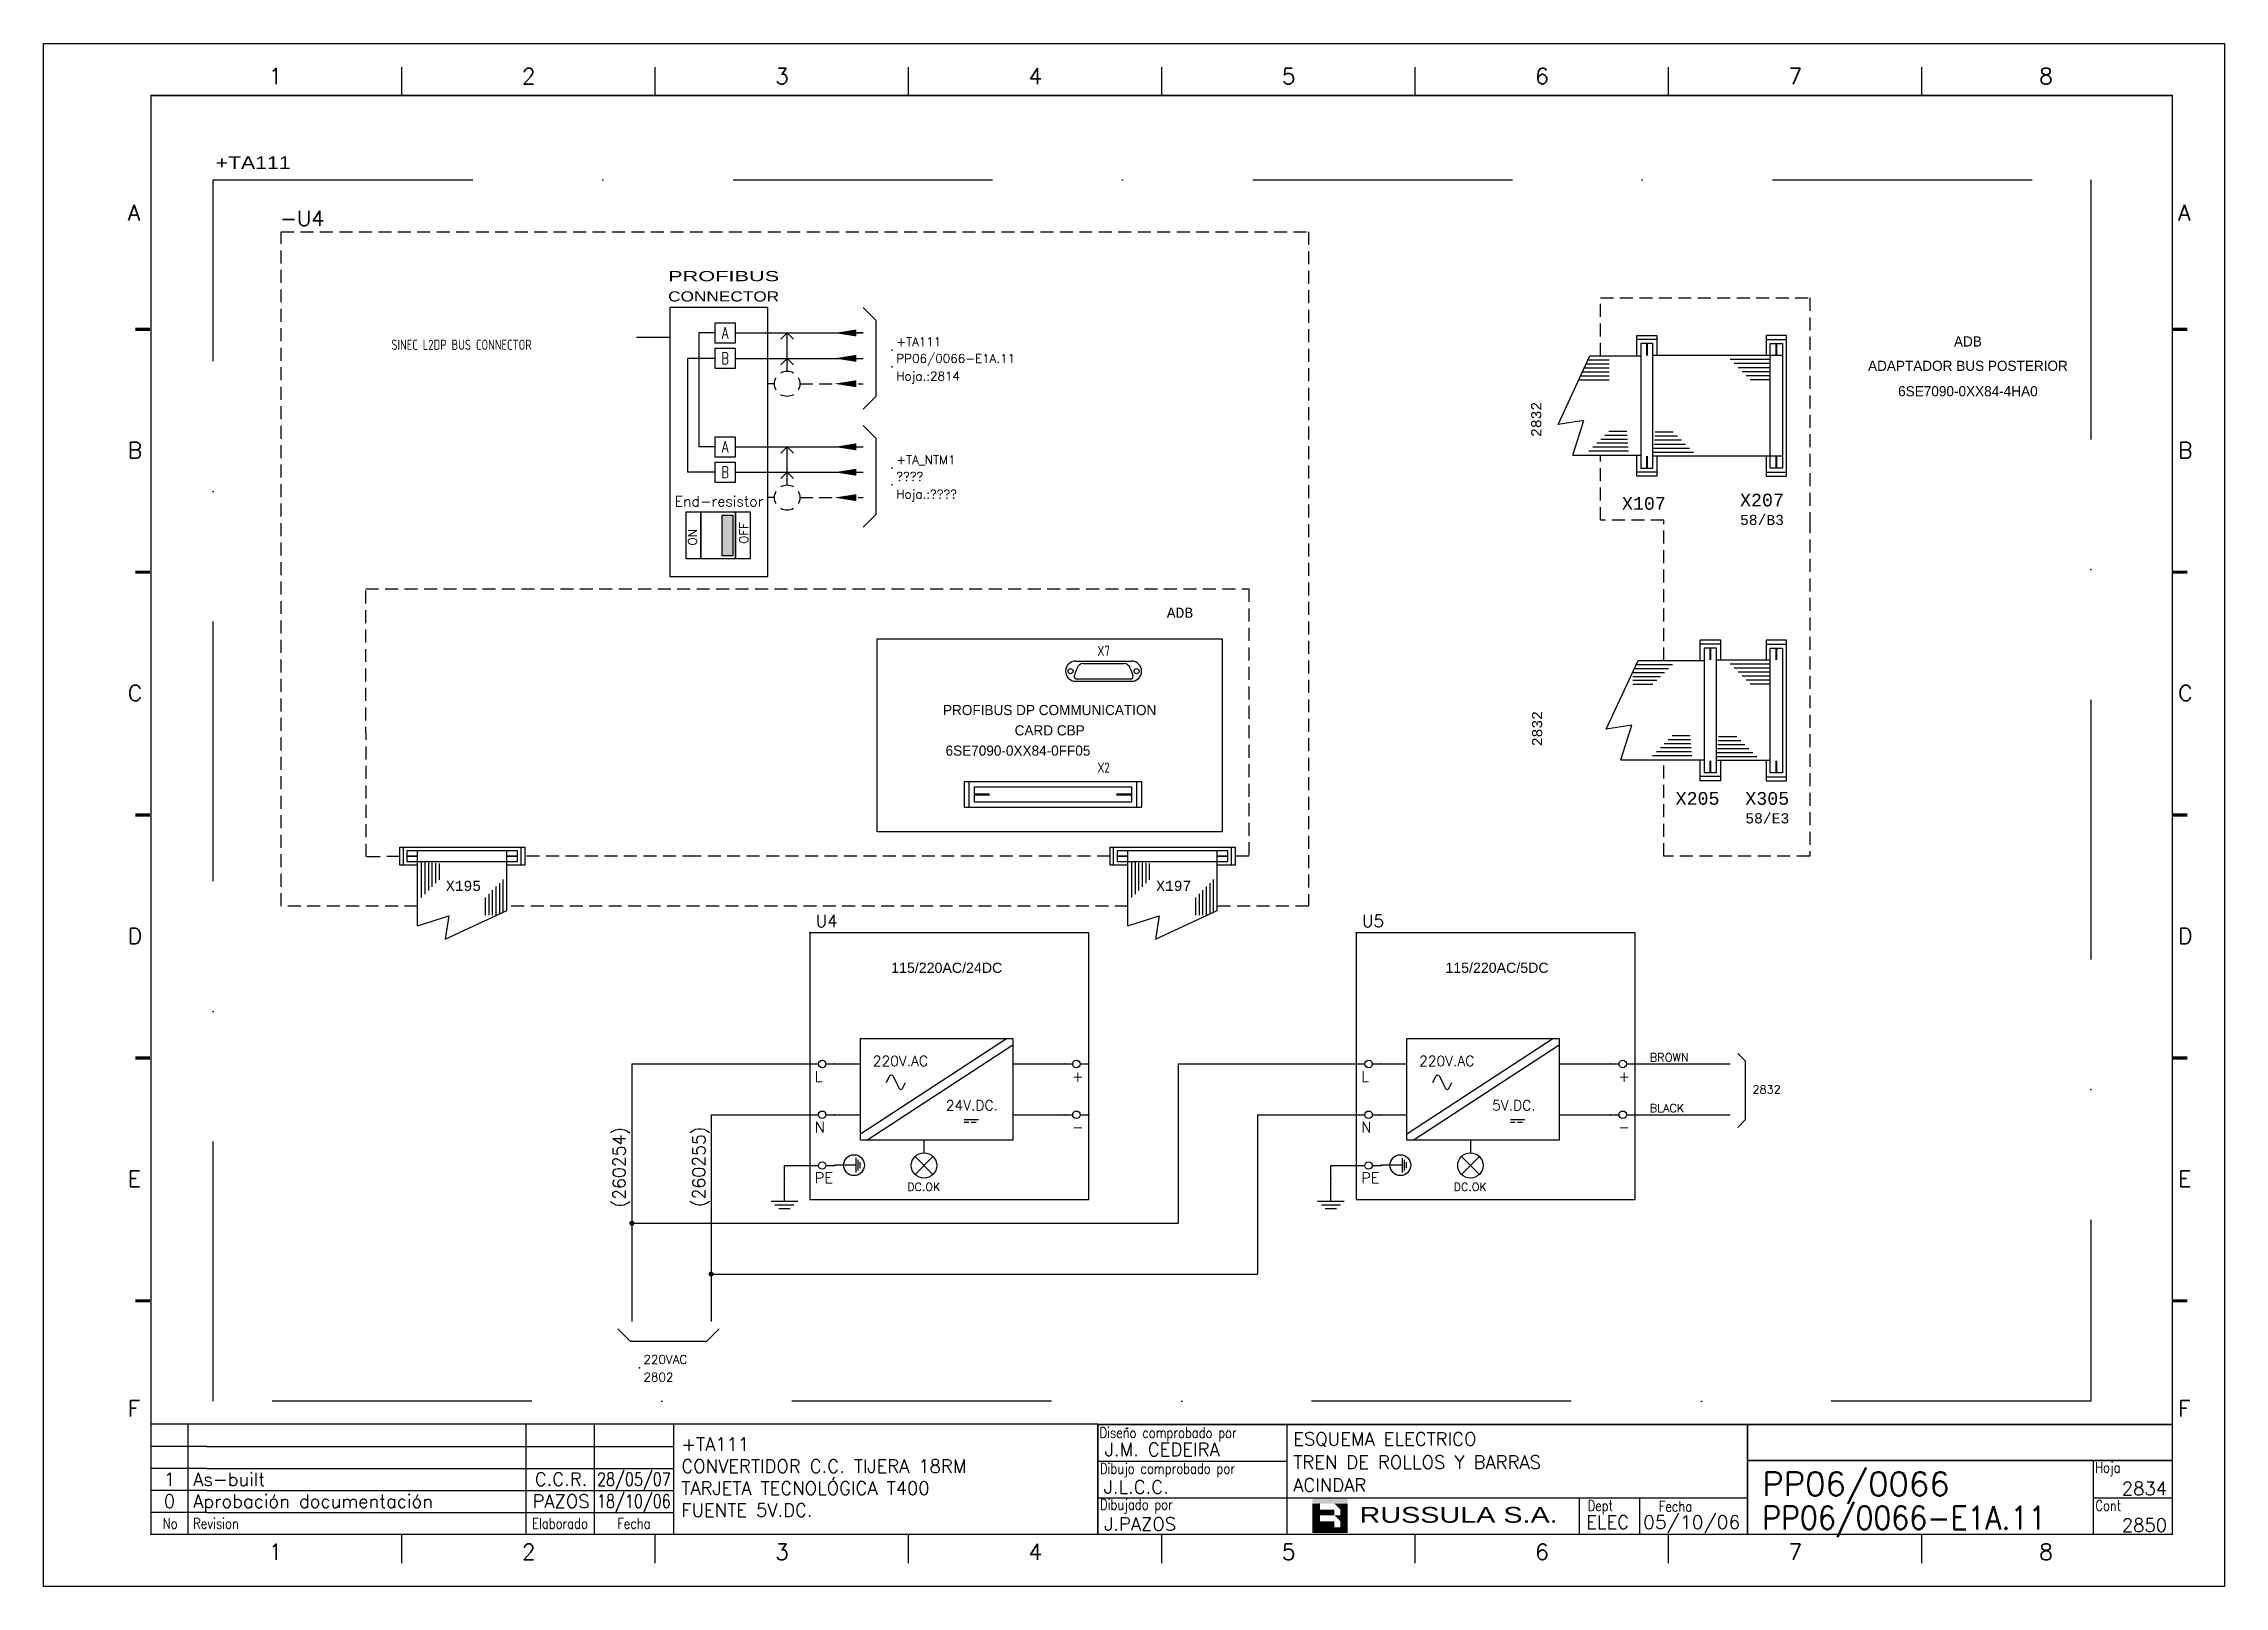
# Model space of a CAD drawing. Extents: x -4 to 416, y -4762 to 287.
# Drawn here: x -3.7 to 416.3, y -4762.2 to -4465.2 of the extents above; entities that cross this region are included whole.
import ezdxf
from ezdxf.enums import TextEntityAlignment as Align

# ---------------------------------------------------------------- set-up
doc = ezdxf.new("R2010")
doc.units = 0
doc.header["$LTSCALE"] = 10
doc.header["$MEASUREMENT"] = 0
for name, pattern in [('DASHDOT', [1, 0.5, -0.25, 0, -0.25]), ('DASHED2', [0.375, 0.25, -0.125]), ('HIDDEN', [0.375, 0.25, -0.125])]:
    doc.linetypes.add(name, pattern=pattern)
doc.layers.get('0').update_dxf_attribs({"linetype": 'CONTINUOUS'})
for name, color, linetype in [('1', 7, 'CONTINUOUS'), ('10', 5, 'CONTINUOUS'), ('102', 7, 'CONTINUOUS'), ('2', 7, 'CONTINUOUS'), ('4', 7, 'HIDDEN'), ('8', 1, 'CONTINUOUS'), ('9', 6, 'CONTINUOUS'), ('ATRIBUTOS', 6, 'CONTINUOUS'), ('DIBUJO', 7, 'CONTINUOUS'), ('NODE', 7, 'CONTINUOUS')]:
    doc.layers.add(name, color=color, linetype=linetype)
doc.styles.add('CROSSREF', font='MONOTXT', dxfattribs={"height": 2})
doc.styles.add('DIN', font='DIN.shx', dxfattribs={"width": 0.85})
doc.styles.add('HELVETICA', font='HELV.SHX')
doc.styles.add('LABEL', font='SIMPLEX', dxfattribs={"width": 0.8, "height": 4})
doc.styles.add('ROMANS', font='romans')
doc.styles.get("Standard").update_dxf_attribs({"font": 'simplex'})
doc.styles.add('TXT', font='txt')

msp = doc.modelspace()

# ---------------------------------------------------------------- texts
at = {"linetype": 'Continuous', "style": 'TXT'}
for s, width, p, p2 in [('PROFIBUS', 1.493182, (116.6, -4510.97), (137.99, -4510.97)), ('CONNECTOR', 1.263462, (116.6, -4514.88), (137.99, -4514.88))]:
    msp.add_text(s, height=1.954, dxfattribs=dict(at, width=width)).set_placement(p, p2, align=Align.FIT)
at = {"style": 'DIN', "width": 0.8}
for s, height, p in [('SINEC L2DP BUS CONNECTOR', 1.9542, (76.82, -4524.19)), ('X7', 1.954, (200.47, -4583.12)), ('X2', 1.954, (200.47, -4605.59))]:
    msp.add_text(s, height=height, dxfattribs=at).set_placement(p, align=Align.CENTER)
at = {"linetype": 'Continuous', "style": 'TXT'}
for s, height, p in [('ADB', 1.954, (366.93, -4523.55)), ('ADAPTADOR BUS POSTERIOR', 1.9542, (366.93, -4528.24)), ('6SE7090-0XX84-4HA0', 1.9542, (366.93, -4533.13)), ('PROFIBUS DP COMMUNICATION', 1.9542, (190.08, -4594.51)), ('CARD CBP', 1.954, (190.08, -4598.42)), ('6SE7090-0XX84-0FF05', 1.9542, (183.98, -4602.32))]:
    msp.add_text(s, height=height, dxfattribs=at).set_placement(p, align=Align.CENTER)
at = {"width": 0.933807}
msp.add_text('End-resistor', height=1.9542, dxfattribs=at).set_placement((117.85, -4554.33), (134.97, -4554.33), align=Align.FIT)
at = {"style": 'HELVETICA'}
for s, p in [('115/220AC/24DC', (180.96, -4644.13)), ('115/220AC/5DC', (286.18, -4644.13))]:
    msp.add_text(s, height=1.9542, dxfattribs=at).set_placement(p, align=Align.RIGHT)
for s, height, p in [('220V.AC', 1.954, (156.02, -4662.06)), ('220V.AC', 1.954, (261.24, -4662.06)), ('24V.DC.', 1.954, (170.09, -4670.61)), ('5V.DC.', 1.954, (275.31, -4670.61)), ('DC.OK', 1.563, (162.66, -4686.12)), ('DC.OK', 1.563, (267.89, -4686.12))]:
    msp.add_text(s, height=height).set_placement(p)
at = {"char_height": 1.954, "attachment_point": 1, "rotation": 90, "style": 'CROSSREF'}
for insert, width in [((282.82, -4540.96), 11.3441), ((282.98, -4600.5), 13.2202)]:
    msp.add_mtext('2832', dxfattribs=dict(at, insert=insert, width=width))
at = {"attachment_point": 1, "style": 'CROSSREF'}
for s, insert, char_height, width in [('X107', (300.3, -4552.53), 2.443, 14.6565), ('X207\\P{\\H0.8X;58/B3}', (323.04, -4551.88), 2.4428, 14.6565), ('ADB', (212.64, -4573.82), 1.954, 13.0926), ('X205', (310.63, -4609.33), 2.443, 14.6565), ('X305\\P{\\H0.8X;58/E3}', (324.06, -4609.33), 2.4428, 14.6565), ('X195', (73.81, -4626.4), 1.954, 17.0993), ('X197', (210.6, -4626.4), 1.954, 17.0993)]:
    msp.add_mtext(s, dxfattribs=dict(at, insert=insert, char_height=char_height, width=width))
at = {"layer": '102', "style": 'ROMANS'}
for s, p in [('ON', (121.29, -4560.27)), ('OFF', (131.16, -4559.44))]:
    msp.add_text(s, height=1.681, rotation=90, dxfattribs=at).set_placement(p, align=Align.MIDDLE)
at = {"layer": '2', "color": 6}
msp.add_text('-U4', height=2.931, dxfattribs=at).set_placement((41.85, -4500.34))
at = {"layer": '2', "color": 1}
for s, p in [('BROWN', (305.67, -4661.2)), ('2832', (325.44, -4667.37)), ('BLACK', (305.64, -4670.97))]:
    msp.add_text(s, height=1.588, dxfattribs=at).set_placement(p)
at = {"layer": '2', "color": 6}
for s, p in [('(260254)', (108.39, -4689.29)), ('(260255)', (123.75, -4689.21))]:
    msp.add_text(s, height=2.443, rotation=90, dxfattribs=at).set_placement(p)

# ---------------------------------------------------------------- blocks, each defined once
blk = doc.blocks.new('ITEM')
at = {"layer": 'ATRIBUTOS', "style": 'HELVETICA', "width": 1.2}
blk.add_attdef('ITEM', (0, 1.25), '', height=2.5, dxfattribs=at)
blk = doc.blocks.new('ELEC0042')
at = {"layer": '102'}
for p, q in [((2, 2), (-2, 2)), ((-2, 2), (-2, -2)), ((2, -2), (2, 2)), ((-2, -2), (2, -2))]:
    blk.add_line(p, q, dxfattribs=at)
blk.add_attdef('TB', text='', height=2.25, dxfattribs=at).set_placement((0, 3), align=Align.CENTER)
at = {"layer": '102', "width": 0.75}
blk.add_attdef('TN', text='', height=2.25, dxfattribs=at).set_placement((0, 0), align=Align.MIDDLE)
blk = doc.blocks.new('$030107')
at = {"layer": '102'}
for start, end in [(150, 210), (60, 120), (330, 30), (240, 300)]:
    blk.add_arc((0, 0), 2.5, start, end, dxfattribs=at)
blk = doc.blocks.new('NOD', base_point=(237.5, 170))
at = {"layer": 'NODE'}
blk.add_point((237.5, 170), dxfattribs=at)
blk = doc.blocks.new('$PP313')
at = {"layer": '2'}
blk.add_blockref('NOD', (0, 0), dxfattribs=at)
at = {"layer": '8'}
blk.add_attdef('1A', (1, -3.325), '', height=2.15, dxfattribs=at)
at = {"layer": '9'}
blk.add_attdef('ID', (1, 1), '', height=2.15, dxfattribs=at)
blk = doc.blocks.new('$$PLL21C')
for p, q in [((-2.5, 0), (-0.75, 0)), ((0.75, 0), (2.5, 0))]:
    blk.add_line(p, q)
at = {"layer": '2'}
blk.add_circle((0, 0), 0.75, dxfattribs=at)
for p in [(-2.5, 0), (2.5, 0)]:
    blk.add_blockref('NOD', p, dxfattribs=at)
at = {"layer": '8'}
blk.add_attdef('*A', (-1.5, -3.575), '', height=2.15, dxfattribs=at)
at = {"layer": '9'}
blk.add_attdef('ID', (-1.5, 1.25), '', height=2.15, dxfattribs=at)
blk = doc.blocks.new('$020203')
at = {"layer": '2'}
blk.add_line((-3.75, 0), (3.75, 0), dxfattribs=at)
at = {"layer": '4'}
blk.add_line((-3.75, -1.5), (3.75, -1.5), dxfattribs=at)
blk = doc.blocks.new('$021503')
at = {"layer": '2'}
for p, q in [((0, -10), (0, 0)), ((-3.5, -10), (3.5, -10)), ((-2.5, -11), (2.5, -11)), ((-1.5, -12), (1.5, -12))]:
    blk.add_line(p, q, dxfattribs=at)
blk.add_circle((0, -9), 5, dxfattribs=at)
blk.add_blockref('NOD', (0, 0), dxfattribs=at)
blk = doc.blocks.new('$020406')
at = {"layer": '2'}
for p, q in [((-5, 0), (-3.4, 3.2)), ((-1.6, 3.2), (0, 0)), ((0, 0), (1.6, -3.2)), ((3.4, -3.2), (5, 0))]:
    blk.add_line(p, q, dxfattribs=at)
for centre, start, end in [((-2.5, 2.8), 26.5651, 153.4349), ((2.5, -2.8), 206.5651, 333.4349)]:
    blk.add_arc(centre, 1, start, end, dxfattribs=at)
blk = doc.blocks.new('$$PLR12C')
for p, q in [((-2.5, 0), (-0.75, 0)), ((0.75, 0), (2.5, 0))]:
    blk.add_line(p, q)
at = {"layer": '2'}
blk.add_circle((0, 0), 0.75, dxfattribs=at)
for p in [(-2.5, 0), (2.5, 0)]:
    blk.add_blockref('NOD', p, dxfattribs=at)
at = {"layer": '8'}
blk.add_attdef('*A', text='', height=2.15, dxfattribs=at).set_placement((1.5, -3.575), align=Align.RIGHT)
at = {"layer": '9'}
blk.add_attdef('ID', text='', height=2.15, dxfattribs=at).set_placement((1.5, 1.25), align=Align.RIGHT)
blk = doc.blocks.new('$021501')
at = {"layer": '2'}
for p, q in [((0, -6), (0, 0)), ((-3.5, -6), (3.5, -6)), ((-2.5, -7), (2.5, -7)), ((-1.5, -8), (1.5, -8))]:
    blk.add_line(p, q, dxfattribs=at)
blk.add_blockref('NOD', (0, 0), dxfattribs=at)
blk = doc.blocks.new('newcajec')
at = {"layer": '1'}
for p, q in [((179.4, 20.85), (0.13, 20.85)), ((7, 20.85), (7, 0)), ((71, 20.85), (71, 0)), ((84, 20.85), (84, 0.09)), ((99, 20.85), (99, 0)), ((215.2, 20.8), (215.2, 0)), ((10.6, 16.64), (0, 16.64)), ((10.6, 16.64), (99, 16.64)), ((184.64, 20.18), (184.81, 20.01)), ((184.81, 20.01), (185.18, 20.25)), ((10.6, 12.48), (0, 12.48)), ((10.6, 12.48), (99, 12.48)), ((179.4, 13.87), (215.2, 13.87)), ((368, 14.06), (368, 0)), ((10.6, 8.32), (0, 8.32)), ((10.6, 8.32), (99, 8.32)), ((10.6, 4.16), (0, 4.16)), ((10.6, 4.16), (99, 4.16)), ((179.4, 6.93), (267.63, 6.93)), ((267.63, 6.93), (302.5, 6.93)), ((270.63, 6.91), (270.63, 0)), ((282.07, 6.93), (282.07, 0)), ((368, 6.93), (383, 6.93))]:
    blk.add_line(p, q, dxfattribs=at)
for points in [[(47.5, 272.5, 0.3, 0.3, 0), (47.5, 277.91, 0.3, 0.3, 0)], [(95.5, 272.5, 0.3, 0.3, 0), (95.5, 277.91, 0.3, 0.3, 0)], [(143.5, 272.5, 0.3, 0.3, 0), (143.5, 277.91, 0.3, 0.3, 0)], [(191.5, 272.5, 0.3, 0.3, 0), (191.5, 277.91, 0.3, 0.3, 0)], [(239.5, 272.5, 0.3, 0.3, 0), (239.5, 277.91, 0.3, 0.3, 0)], [(287.5, 272.5, 0.3, 0.3, 0), (287.5, 277.91, 0.3, 0.3, 0)], [(335.5, 272.5, 0.3, 0.3, 0), (335.5, 277.91, 0.3, 0.3, 0)], [(-2.99, 228.23, 0.6, 0.6, 0), (-0.18, 228.23, 0.6, 0.6, 0)], [(383.01, 228.23, 0.6, 0.6, 0), (385.82, 228.23, 0.6, 0.6, 0)], [(-2.99, 182.23, 0.6, 0.6, 0), (-0.18, 182.23, 0.6, 0.6, 0)], [(383.01, 182.23, 0.6, 0.6, 0), (385.82, 182.23, 0.6, 0.6, 0)], [(-2.99, 136.23, 0.6, 0.6, 0), (-0.18, 136.23, 0.6, 0.6, 0)], [(383.01, 136.23, 0.6, 0.6, 0), (385.82, 136.23, 0.6, 0.6, 0)], [(-2.99, 90.23, 0.6, 0.6, 0), (-0.18, 90.23, 0.6, 0.6, 0)], [(383.01, 90.23, 0.6, 0.6, 0), (385.82, 90.23, 0.6, 0.6, 0)], [(-2.99, 44.23, 0.6, 0.6, 0), (-0.18, 44.23, 0.6, 0.6, 0)], [(383.01, 44.23, 0.6, 0.6, 0), (385.82, 44.23, 0.6, 0.6, 0)], [(383, 20.8, 0.3, 0.3, 0), (179.4, 20.8, 0.3, 0.3, 0), (179.4, 0, 0.3, 0.3, 0)], [(302.5, 20.8, 0.3, 0.3, 0), (302.5, 0, 0.3, 0.3, 0)], [(302.5, 14, 0.3, 0.3, 0), (383, 14, 0.3, 0.3, 0)], [(47.5, -5.5, 0.3, 0.3, 0), (47.5, -0.09, 0.3, 0.3, 0)], [(95.5, -5.5, 0.3, 0.3, 0), (95.5, -0.09, 0.3, 0.3, 0)], [(143.5, -5.5, 0.3, 0.3, 0), (143.5, -0.09, 0.3, 0.3, 0)], [(191.5, -5.5, 0.3, 0.3, 0), (191.5, -0.09, 0.3, 0.3, 0)], [(239.5, -5.5, 0.3, 0.3, 0), (239.5, -0.09, 0.3, 0.3, 0)], [(287.5, -5.5, 0.3, 0.3, 0), (287.5, -0.09, 0.3, 0.3, 0)], [(335.5, -5.5, 0.3, 0.3, 0), (335.5, -0.09, 0.3, 0.3, 0)]]:
    blk.add_lwpolyline(points, format="xyseb", dxfattribs=at)
at = {"layer": '1', "const_width": 0.3}
blk.add_lwpolyline([(0, 0), (0, 272.5), (383, 272.5), (383, 0)], close=True, dxfattribs=at)
at = {"layer": '2', "color": 14}
for p, q in [((221.42, 4.69), (221.42, 5.81)), ((221.42, 2.47), (221.42, 3.58))]:
    blk.add_line(p, q, dxfattribs=at)
for points in [[(220.05, 5.81), (220.05, 6.92), (226.74, 5.81), (226.74, 6.92)], [(221.42, 2.47), (220.05, 2.47), (221.42, 5.81), (220.05, 5.81)], [(221.42, 4.69), (224.25, 4.69), (221.42, 3.58), (224.25, 3.58)], [(224.25, 5.81), (225.37, 5.81), (225.37, 4.69)], [(225.37, 5.81), (226.74, 5.81), (225.37, 1.35), (226.74, 1.35)], [(224.25, 0.24), (224.25, 2.47), (220.05, 0.24), (220.05, 2.47)], [(224.25, 3.58), (225.37, 3.58), (225.37, 2.47)], [(226.74, 1.35), (226.74, 0.24), (224.25, 1.35), (224.25, 0.24)]]:
    blk.add_solid(points, dxfattribs=at)
at = {"layer": '1', "style": 'ROMANS'}
for s, p in [('1', (22.29, 274.68)), ('2', (70.29, 274.68)), ('3', (118.29, 274.68)), ('4', (166.29, 274.68)), ('5', (214.29, 274.68)), ('6', (262.29, 274.68)), ('7', (310.29, 274.68)), ('8', (357.79, 274.68)), ('A', (-4.37, 248.84)), ('A', (384.13, 248.84)), ('B', (-4.37, 203.84)), ('B', (384.13, 203.84)), ('C', (-4.37, 157.84)), ('C', (384.13, 157.84)), ('D', (-4.37, 111.84)), ('D', (384.13, 111.84)), ('E', (-4.37, 65.84)), ('E', (384.13, 65.84)), ('F', (-4.37, 22.34)), ('F', (384.13, 22.34)), ('1', (22.29, -4.82)), ('2', (70.29, -4.82)), ('3', (118.29, -4.82)), ('4', (166.29, -4.82)), ('5', (214.29, -4.82)), ('6', (262.29, -4.82)), ('7', (310.29, -4.82)), ('8', (357.79, -4.82))]:
    blk.add_text(s, height=3, dxfattribs=at).set_placement(p)
at = {"layer": '1', "style": 'LABEL', "width": 0.8}
for s, p in [('Diseno comprobado por', (179.73, 18.27)), ('Dibujo comprobado por', (179.81, 11.47)), ('Hoja', (368.38, 11.66)), ('Dibujado por', (179.83, 4.64)), ('Fecha', (285.71, 4.3)), ('Cont', (368.43, 4.46)), ('No', (2.23, 1.05)), ('Revision', (8, 1.05))]:
    blk.add_text(s, height=2, dxfattribs=at).set_placement(p)
for s, p in [('Dept', (274.61, 4.44)), ('Elaborado', (77.5, 1.05)), ('Fecha', (91.5, 1.05))]:
    blk.add_text(s, height=2, dxfattribs=at).set_placement(p, align=Align.CENTER)
at = {"layer": '10', "style": 'ROMANS'}
for tag, p in [('REV41', (3.5, 18.74)), ('REV43', (77.7, 18.74)), ('REV31', (3.5, 14.58)), ('REV33', (77.7, 14.58)), ('REV21', (3.5, 10.42)), ('REV23', (77.7, 10.42)), ('REV11', (3.5, 6.27)), ('REV13', (77.7, 6.27))]:
    blk.add_attdef(tag, text='', height=2.5, dxfattribs=at).set_placement(p, align=Align.MIDDLE)
for tag, p, height in [('REV42', (8, 17.49), 2.5), ('SHEETNAME1', (100.5, 15.83), 2.5), ('DESIGNCHECK', (180.74, 14.83), 2.5), ('DOCUMENTTYPE', (216.43, 16.8), 2.5), ('NOTA', (305.32, 15.8), 3), ('REV32', (8, 13.33), 2.5), ('SHEETNAME2', (100.5, 11.67), 2.5), ('OBJECT', (216.43, 12.4), 2.5), ('REV22', (8, 9.17), 2.5), ('SHEETNAME3', (100.5, 7.51), 2.5), ('DRAWINGCHECK', (180.53, 7.71), 2.5), ('CUSTOMER', (216.43, 8.08), 2.5), ('ORDER', (305.32, 7.3), 4.5), ('REV12', (8, 5.01), 2.5), ('SHEETNAME4', (100.5, 3.35), 2.5), ('DOCUMENT_ID', (305.32, 0.93), 4.4), ('USER', (180.63, 0.71), 2.5), ('DEPARTMENT', (271.93, 1.05), 2.5)]:
    blk.add_attdef(tag, p, '', height=height, dxfattribs=at)
for tag, width, p, p2 in [('REV44', 1.221199, (84.53, 17.49), (98.48, 17.49)), ('REV34', 1.221199, (84.53, 13.33), (98.48, 13.33)), ('REV24', 1.221199, (84.53, 9.17), (98.48, 9.17)), ('REV14', 1.221199, (84.53, 5.01), (98.48, 5.01)), ('CREATED2', 7.039915, (282.71, 1.05), (301.14, 1.05))]:
    blk.add_attdef(tag, text='', height=2.5, dxfattribs=dict(at, width=width)).set_placement(p, p2, align=Align.FIT)
for tag, p in [('SHEET', (382, 7.43)), ('NEXTSHEET', (382, 0.5))]:
    blk.add_attdef(tag, text='', height=2.5, dxfattribs=at).set_placement(p, align=Align.RIGHT)
at = {"layer": 'DIBUJO', "color": 14, "style": 'HELVETICA', "width": 1.3}
blk.add_text('RUSSULA S.A.', height=3, dxfattribs=at).set_placement((229, 2.19))

# ---------------------------------------------------------------- hatches: boundary and pattern name
at = {"layer": '2'}
msp.add_hatch(color=256, dxfattribs=at).paths.add_polyline_path([(127.03, -4563.83), (129.08, -4563.83), (129.08, -4556.04), (127.03, -4556.04)])

# ---------------------------------------------------------------- linework, layer by layer
at = {"linetype": 'HIDDEN'}
for p, q in [((296.16, -4514.2), (336.46, -4514.2)), ((296.16, -4525.36), (296.16, -4514.2)), ((336.46, -4514.2), (336.46, -4556.95)), ((137.08, -4530.71), (135.81, -4530.71)), ((141.96, -4530.71), (154.15, -4530.71)), ((296.16, -4556.95), (296.16, -4544.48)), ((137.08, -4552.64), (135.81, -4552.64)), ((141.96, -4552.64), (154.15, -4552.64)), ((308.37, -4556.95), (296.16, -4556.95)), ((308.37, -4583.99), (308.37, -4556.95)), ((336.46, -4556.95), (336.46, -4621.68)), ((308.37, -4621.68), (308.37, -4603.1)), ((336.46, -4621.68), (308.37, -4621.68))]:
    msp.add_line(p, q, dxfattribs=at)
for p, q in [((116.92, -4516.05), (116.92, -4567.81)), ((135.81, -4516.05), (116.92, -4516.05)), ((135.81, -4567.81), (135.81, -4516.05)), ((154.15, -4516.05), (156.6, -4518.5)), ((156.6, -4518.5), (156.6, -4533.15)), ((116.92, -4521.81), (110.48, -4521.81)), ((122.54, -4520.94), (122.54, -4542.87)), ((125.64, -4520.94), (122.54, -4520.94)), ((129.55, -4520.94), (154.15, -4520.94)), ((139.52, -4520.94), (138.3, -4522.16)), ((139.52, -4528.27), (139.52, -4520.94)), ((139.52, -4520.94), (140.74, -4522.16)), ((154.15, -4520.94), (153.09, -4520.94)), ((303.18, -4521.42), (307.05, -4521.42)), ((303.18, -4525.36), (303.18, -4521.42)), ((307.05, -4522.19), (303.18, -4522.19)), ((303.95, -4522.96), (303.95, -4546.95)), ((306.27, -4522.96), (303.95, -4522.96)), ((306.27, -4546.95), (306.27, -4522.96)), ((307.05, -4521.42), (307.05, -4525.28)), ((328.09, -4521.42), (328.09, -4525.29)), ((331.96, -4521.42), (328.09, -4521.42)), ((328.09, -4522.2), (331.96, -4522.2)), ((328.87, -4546.96), (328.87, -4522.97)), ((328.87, -4522.97), (331.19, -4522.97)), ((331.19, -4522.97), (331.19, -4546.96)), ((331.96, -4548.51), (331.96, -4521.42)), ((120.31, -4525.83), (120.31, -4547.75)), ((125.64, -4525.83), (120.31, -4525.83)), ((129.55, -4525.83), (154.15, -4525.83)), ((139.52, -4525.83), (138.3, -4527.05)), ((139.52, -4525.83), (140.74, -4527.05)), ((287.99, -4538.59), (294.14, -4525.36)), ((293.43, -4526.89), (297.83, -4526.89)), ((293.78, -4526.13), (297.83, -4526.13)), ((294.14, -4525.36), (303.95, -4525.36)), ((303.95, -4525.29), (303.94, -4525.29)), ((331.19, -4525.29), (306.27, -4525.29)), ((328.87, -4526.07), (321.13, -4526.07)), ((328.87, -4526.84), (321.9, -4526.84)), ((292.01, -4529.95), (297.83, -4529.95)), ((292.37, -4529.18), (297.83, -4529.18)), ((292.72, -4528.42), (297.83, -4528.42)), ((293.13, -4527.65), (297.83, -4527.65)), ((328.87, -4527.62), (322.67, -4527.62)), ((328.87, -4528.39), (323.45, -4528.39)), ((328.87, -4529.16), (324.22, -4529.16)), ((328.87, -4529.94), (325, -4529.94)), ((156.6, -4533.15), (154.15, -4535.6)), ((154.15, -4538.78), (156.6, -4541.22)), ((292.96, -4537.8), (287.99, -4538.59)), ((290.84, -4544.48), (292.96, -4537.8)), ((301.25, -4539.89), (297.78, -4539.89)), ((306.68, -4540), (310.19, -4540)), ((125.64, -4542.87), (122.54, -4542.87)), ((129.55, -4542.87), (154.15, -4542.87)), ((139.52, -4542.87), (138.3, -4544.09)), ((139.52, -4550.2), (139.52, -4542.87)), ((139.52, -4542.87), (140.74, -4544.09)), ((156.6, -4541.22), (156.6, -4555.88)), ((301.54, -4543.71), (293.95, -4543.71)), ((301.48, -4542.95), (294.72, -4542.95)), ((301.42, -4542.18), (295.48, -4542.18)), ((301.36, -4541.42), (296.25, -4541.42)), ((301.3, -4540.65), (297.01, -4540.65)), ((306.38, -4543.87), (314.06, -4543.87)), ((306.44, -4543.09), (313.29, -4543.09)), ((306.5, -4542.32), (312.51, -4542.32)), ((306.56, -4541.54), (311.74, -4541.54)), ((306.62, -4540.77), (310.97, -4540.77)), ((125.64, -4547.75), (120.31, -4547.75)), ((129.55, -4547.75), (154.15, -4547.75)), ((139.52, -4547.75), (138.3, -4548.98)), ((139.52, -4547.75), (140.74, -4548.98)), ((290.84, -4544.48), (303.95, -4544.48)), ((303.18, -4548.5), (303.18, -4544.48)), ((307.05, -4547.73), (303.18, -4547.73)), ((307.05, -4548.5), (303.18, -4548.5)), ((303.95, -4544.64), (303.94, -4544.64)), ((303.95, -4546.95), (306.27, -4546.95)), ((331.19, -4544.64), (306.27, -4544.64)), ((307.05, -4544.63), (307.05, -4548.5)), ((328.09, -4544.64), (328.09, -4548.51)), ((328.09, -4547.74), (331.96, -4547.74)), ((328.09, -4548.51), (331.96, -4548.51)), ((331.19, -4546.96), (328.87, -4546.96)), ((156.6, -4555.88), (154.15, -4558.32)), ((116.92, -4567.81), (135.81, -4567.81)), ((315.39, -4583.99), (315.39, -4580.04)), ((315.39, -4580.04), (319.26, -4580.04)), ((319.26, -4580.82), (315.39, -4580.82)), ((316.16, -4581.59), (316.16, -4605.58)), ((318.49, -4581.59), (316.16, -4581.59)), ((318.49, -4605.58), (318.49, -4581.59)), ((319.26, -4580.04), (319.26, -4583.91)), ((328.09, -4580.05), (328.09, -4583.92)), ((331.96, -4580.05), (328.09, -4580.05)), ((328.09, -4580.82), (331.96, -4580.82)), ((328.87, -4605.59), (328.87, -4581.6)), ((328.87, -4581.6), (331.19, -4581.6)), ((331.19, -4581.6), (331.19, -4605.59)), ((331.96, -4607.14), (331.96, -4580.05)), ((195.09, -4584.1), (205.84, -4584.1)), ((297.26, -4597.21), (303.4, -4583.99)), ((302.4, -4586.28), (308.52, -4586.28)), ((302.69, -4585.52), (309.28, -4585.52)), ((303.05, -4584.75), (310.05, -4584.75)), ((303.4, -4583.99), (316.16, -4583.99)), ((328.87, -4583.92), (318.49, -4583.92)), ((328.87, -4584.69), (321.13, -4584.69)), ((328.87, -4585.47), (321.9, -4585.47)), ((328.87, -4586.24), (322.67, -4586.24)), ((195.09, -4588), (205.84, -4588)), ((302.4, -4587.05), (307.75, -4587.05)), ((302.4, -4587.81), (306.99, -4587.81)), ((302.4, -4588.58), (306.22, -4588.58)), ((328.87, -4587.02), (323.45, -4587.02)), ((328.87, -4587.79), (324.22, -4587.79)), ((328.87, -4588.56), (325, -4588.56)), ((302.22, -4596.43), (297.26, -4597.21)), ((300.11, -4603.1), (302.22, -4596.43)), ((313.46, -4598.52), (309.99, -4598.52)), ((318.89, -4598.62), (322.41, -4598.62)), ((300.11, -4603.1), (316.16, -4603.1)), ((313.75, -4602.34), (306.17, -4602.34)), ((313.7, -4601.57), (306.93, -4601.57)), ((313.64, -4600.81), (307.7, -4600.81)), ((313.58, -4600.05), (308.46, -4600.05)), ((313.52, -4599.28), (309.22, -4599.28)), ((315.39, -4607.13), (315.39, -4603.1)), ((318.6, -4602.49), (326.28, -4602.49)), ((318.66, -4601.72), (325.5, -4601.72)), ((318.72, -4600.94), (324.73, -4600.94)), ((318.77, -4600.17), (323.95, -4600.17)), ((318.83, -4599.4), (323.18, -4599.4)), ((207.82, -4607.34), (173.62, -4607.34)), ((173.62, -4607.34), (173.62, -4612.22)), ((174.6, -4612.22), (174.6, -4607.34)), ((206.85, -4612.22), (206.85, -4607.34)), ((207.82, -4612.22), (207.82, -4607.34)), ((319.26, -4606.35), (315.39, -4606.35)), ((319.26, -4607.13), (315.39, -4607.13)), ((316.16, -4605.58), (318.49, -4605.58)), ((328.87, -4603.27), (318.49, -4603.27)), ((319.26, -4603.26), (319.26, -4607.13)), ((328.09, -4603.27), (328.09, -4607.14)), ((328.09, -4606.36), (331.96, -4606.36)), ((328.09, -4607.14), (331.96, -4607.14)), ((331.19, -4605.59), (328.87, -4605.59)), ((175.58, -4608.31), (205.87, -4608.31)), ((175.58, -4611.24), (175.58, -4608.31)), ((205.87, -4611.24), (175.58, -4611.24)), ((205.87, -4608.31), (205.87, -4611.24)), ((173.62, -4612.22), (178.23, -4612.22)), ((178.23, -4612.22), (207.82, -4612.22)), ((64.92, -4619.96), (89, -4619.96)), ((64.92, -4623.4), (64.92, -4619.96)), ((65.61, -4623.4), (65.61, -4619.96)), ((88.31, -4623.4), (88.31, -4619.96)), ((89, -4619.96), (89, -4623.4)), ((201.72, -4619.96), (225.79, -4619.96)), ((201.72, -4623.4), (201.72, -4619.96)), ((202.4, -4623.4), (202.4, -4619.96)), ((225.1, -4623.4), (225.1, -4619.96)), ((225.79, -4619.96), (225.79, -4623.4)), ((68.36, -4623.4), (64.92, -4623.4)), ((87.62, -4620.65), (66.3, -4620.65)), ((66.3, -4620.65), (66.3, -4622.71)), ((66.3, -4622.71), (87.62, -4622.71)), ((68.35, -4635.09), (68.35, -4620.64)), ((69.04, -4622.81), (69.04, -4629.64)), ((69.73, -4622.86), (69.73, -4628.95)), ((70.42, -4622.92), (70.42, -4628.26)), ((71.1, -4622.97), (71.1, -4627.57)), ((71.79, -4623.02), (71.79, -4626.89)), ((72.48, -4623.08), (72.48, -4626.2)), ((85.55, -4632.12), (85.55, -4620.64)), ((89, -4623.4), (85.56, -4623.4)), ((87.62, -4622.71), (87.62, -4620.65)), ((205.16, -4623.4), (201.72, -4623.4)), ((224.42, -4620.65), (203.09, -4620.65)), ((203.09, -4620.65), (203.09, -4622.71)), ((203.09, -4622.71), (224.42, -4622.71)), ((205.15, -4635.09), (205.15, -4620.64)), ((205.84, -4622.81), (205.84, -4629.64)), ((206.52, -4622.86), (206.52, -4628.95)), ((207.21, -4622.92), (207.21, -4628.26)), ((207.9, -4622.97), (207.9, -4627.57)), ((208.59, -4623.02), (208.59, -4626.89)), ((209.27, -4623.08), (209.27, -4626.2)), ((222.34, -4632.12), (222.34, -4620.64)), ((225.79, -4623.4), (222.35, -4623.4)), ((224.42, -4622.71), (224.42, -4620.65)), ((82.8, -4633.03), (82.8, -4628.21)), ((83.49, -4633.03), (83.49, -4627.52)), ((84.17, -4632.76), (84.17, -4626.83)), ((84.86, -4632.44), (84.86, -4626.15)), ((219.59, -4633.03), (219.59, -4628.21)), ((220.28, -4633.03), (220.28, -4627.52)), ((220.97, -4632.76), (220.97, -4626.83)), ((221.66, -4632.44), (221.66, -4626.15)), ((73.65, -4637.65), (85.55, -4632.12)), ((81.42, -4633.03), (81.42, -4629.59)), ((82.11, -4633.03), (82.11, -4628.9)), ((210.45, -4637.65), (222.34, -4632.12)), ((218.22, -4633.03), (218.22, -4629.59)), ((218.91, -4633.03), (218.91, -4628.9)), ((68.35, -4635.09), (74.36, -4633.18)), ((74.36, -4633.18), (73.65, -4637.65)), ((197.64, -4636.43), (143.9, -4636.43)), ((143.9, -4636.43), (143.9, -4687.73)), ((197.64, -4687.73), (197.64, -4636.43)), ((205.15, -4635.09), (211.15, -4633.18)), ((211.15, -4633.18), (210.45, -4637.65)), ((302.86, -4636.43), (249.12, -4636.43)), ((249.12, -4636.43), (249.12, -4687.73)), ((302.86, -4687.73), (302.86, -4636.43)), ((153.67, -4656.79), (182.98, -4656.79)), ((153.67, -4675.11), (181.76, -4656.79)), ((153.67, -4676.33), (153.67, -4656.79)), ((182.98, -4656.79), (182.98, -4676.33)), ((197.64, -4661.67), (197.64, -4656.79)), ((258.89, -4656.79), (288.21, -4656.79)), ((258.89, -4675.11), (286.99, -4656.79)), ((258.89, -4676.33), (258.89, -4656.79)), ((288.21, -4656.79), (288.21, -4676.33)), ((302.86, -4661.67), (302.86, -4656.79)), ((148.78, -4661.67), (153.67, -4661.67)), ((154.89, -4676.33), (182.98, -4658.01)), ((182.98, -4661.67), (192.75, -4661.67)), ((254.01, -4661.67), (258.89, -4661.67)), ((260.12, -4676.33), (288.21, -4658.01)), ((288.21, -4661.67), (297.98, -4661.67)), ((324.09, -4661.15), (322.59, -4659.65)), ((324.09, -4672.38), (324.09, -4661.15)), ((148.78, -4671.44), (153.67, -4671.44)), ((182.98, -4671.44), (192.75, -4671.44)), ((254.01, -4671.44), (258.89, -4671.44)), ((288.21, -4671.44), (297.98, -4671.44)), ((324.09, -4672.38), (322.59, -4673.88)), ((182.98, -4676.33), (153.67, -4676.33)), ((165.88, -4676.33), (165.88, -4678.77)), ((288.21, -4676.33), (258.89, -4676.33)), ((271.11, -4676.33), (271.11, -4678.77)), ((139.01, -4686.1), (139.01, -4681.21)), ((139.01, -4681.21), (143.9, -4681.21)), ((164.16, -4682.94), (167.61, -4679.49)), ((167.61, -4682.94), (164.16, -4679.49)), ((244.24, -4686.1), (244.24, -4681.21)), ((244.24, -4681.21), (249.12, -4681.21)), ((269.38, -4682.94), (272.84, -4679.49)), ((272.84, -4682.94), (269.38, -4679.49)), ((143.9, -4687.73), (197.64, -4687.73)), ((249.12, -4687.73), (302.86, -4687.73)), ((109.35, -4715.11), (106.9, -4712.67)), ((124, -4715.11), (109.35, -4715.11)), ((126.45, -4712.67), (124, -4715.11))]:
    msp.add_line(p, q)
at = {"color": 3, "linetype": 'Continuous'}
for p, q in [((156.86, -4616.98), (156.86, -4579.85)), ((156.86, -4579.85), (223.3, -4579.85)), ((223.3, -4579.85), (223.3, -4616.98)), ((178.36, -4616.98), (156.86, -4616.98)), ((223.3, -4616.98), (178.36, -4616.98))]:
    msp.add_line(p, q, dxfattribs=at)
at = {"color": 1}
for p, q in [((195.34, -4585.56), (194.85, -4586.78)), ((196.56, -4584.58), (204.38, -4584.58)), ((205.6, -4585.56), (206.09, -4586.78)), ((195.09, -4587.52), (205.84, -4587.52))]:
    msp.add_line(p, q, dxfattribs=at)
at = {"linetype": 'HIDDEN'}
for points in [[(68.35, -4631.29), (42.05, -4631.29), (42.05, -4501.47), (239.92, -4501.47), (239.92, -4631.29), (222.34, -4631.29)], [(205.15, -4631.29), (85.55, -4631.29)]]:
    msp.add_lwpolyline(points, dxfattribs=at)
for points, const_width in [([(305.11, -4522.96), (305.11, -4525.28)], 0.387), ([(330.03, -4522.97), (330.03, -4525.29)], 0.387), ([(305.11, -4544.63), (305.11, -4546.95)], 0.387), ([(330.03, -4544.64), (330.03, -4546.96)], 0.387), ([(317.32, -4581.59), (317.32, -4583.91)], 0.387), ([(330.03, -4581.6), (330.03, -4583.92)], 0.387), ([(317.32, -4603.26), (317.32, -4605.58)], 0.387), ([(330.03, -4603.27), (330.03, -4605.59)], 0.387), ([(175.58, -4609.78), (178.51, -4609.78)], 0.489), ([(202.94, -4609.78), (205.87, -4609.78)], 0.489), ([(68.36, -4621.68), (66.3, -4621.68)], 0.344), ([(87.62, -4621.68), (85.56, -4621.68)], 0.344), ([(205.16, -4621.68), (203.09, -4621.68)], 0.344), ([(224.42, -4621.68), (222.35, -4621.68)], 0.344)]:
    msp.add_lwpolyline(points, dxfattribs=dict(const_width=const_width))
at = {"linetype": 'DASHED2'}
for points in [[(64.92, -4621.74), (58.47, -4621.78), (58.35, -4570.22), (228.47, -4570.22), (228.47, -4621.68), (225.79, -4621.68)], [(121.84, -4621.68), (89, -4621.68)], [(201.72, -4621.68), (121.84, -4621.68)]]:
    msp.add_lwpolyline(points, dxfattribs=at)
at = {"const_width": 0.489}
for points in [[(109.38, -4692.34, 1), (109.87, -4692.34, 1)], [(124.64, -4702.11, 1), (125.12, -4702.11, 1)]]:
    msp.add_lwpolyline(points, format="xyb", close=True, dxfattribs=at)
at = {"color": 1}
for centre in [(194.12, -4586.05), (206.82, -4586.05)]:
    msp.add_circle(centre, 0.489, dxfattribs=at)
for centre in [(165.88, -4681.21), (271.11, -4681.21)]:
    msp.add_circle(centre, 2.44)
for centre, start, end in [((195.09, -4586.05), 90, 270), ((205.84, -4586.05), 270, 90)]:
    msp.add_arc(centre, 1.95, start, end)
for centre, radius, start, end in [((196.58, -4585.86), 1.27, 90.7848, 166.5348), ((204.36, -4585.86), 1.27, 13.4652, 89.2152), ((195.34, -4587.03), 0.546, 153.4349, 243.4349), ((205.6, -4587.03), 0.546, 296.5651, 26.5651)]:
    msp.add_arc(centre, radius, start, end, dxfattribs=at)
for points in [[(148.6, -4520.94), (152.86, -4520.27), (152.86, -4521.61)], [(148.6, -4525.83), (152.86, -4525.15), (152.86, -4526.5)], [(148.6, -4530.71), (152.86, -4530.04), (152.86, -4531.39)], [(148.6, -4542.87), (152.86, -4542.19), (152.86, -4543.54)], [(148.6, -4547.75), (152.86, -4547.08), (152.86, -4548.43)], [(148.6, -4552.64), (152.86, -4551.97), (152.86, -4553.31)]]:
    msp.add_solid(points)
at = {"layer": '2', "linetype": 'DASHDOT', "ltscale": 10}
for p, q in [((29, -4491.46), (390.62, -4491.46)), ((29, -4726.57), (29, -4491.46)), ((390.62, -4491.46), (390.62, -4726.57)), ((390.62, -4726.57), (29, -4726.57))]:
    msp.add_line(p, q, dxfattribs=at)
at = {"layer": '2', "color": 7}
for p, q in [((109.62, -4661.67), (143.9, -4661.67)), ((214.85, -4661.67), (249.12, -4661.67)), ((124.88, -4671.44), (143.9, -4671.44)), ((230.1, -4671.44), (249.12, -4671.44)), ((109.62, -4692.34), (214.85, -4692.34)), ((124.88, -4702.11), (230.1, -4702.11))]:
    msp.add_line(p, q, dxfattribs=at)
at = {"layer": '2'}
for points in [[(120.05, -4555.38), (122.87, -4555.38), (122.87, -4564.41), (120.05, -4564.41)], [(122.87, -4555.38), (129.6, -4555.38), (129.6, -4564.41), (122.87, -4564.41)], [(126.99, -4556.04), (129.04, -4556.04), (129.04, -4563.83), (126.99, -4563.83)], [(126.99, -4556.04), (129.04, -4556.04), (129.04, -4563.83), (126.99, -4563.83)], [(129.6, -4555.38), (132.43, -4555.38), (132.43, -4564.41), (129.6, -4564.41)]]:
    msp.add_lwpolyline(points, close=True, dxfattribs=at)
at = {"layer": 'DIBUJO'}
for p, q in [((109.62, -4661.67), (109.62, -4711.22)), ((214.85, -4661.67), (214.85, -4692.34)), ((302.83, -4661.67), (321.17, -4661.67)), ((124.88, -4671.44), (124.88, -4711.22)), ((230.1, -4671.44), (230.1, -4702.11)), ((302.83, -4671.44), (321.17, -4671.44))]:
    msp.add_line(p, q, dxfattribs=at)
msp.add_lwpolyline([(-3.68, -4465.24), (416.32, -4465.24), (416.32, -4762.24), (-3.68, -4762.24), (-3.68, -4465.24)], dxfattribs=at)

# ---------------------------------------------------------------- block references
ref = msp.add_blockref('$PP313', (159.76, -4524.26, 0), dxfattribs=dict(xscale=0.7835377918477273, yscale=0.7835377918477273, zscale=0.7835377918477273))
ref.add_attrib('ID', '+TA111', (160.54, -4523.48, 0), dxfattribs={"layer": '9', "height": 1.685, "style": 'ROMANS'})
ref = msp.add_blockref('$PP313', (159.76, -4527.48, 0), dxfattribs=dict(xscale=0.7835377918477273, yscale=0.7835377918477273, zscale=0.7835377918477273))
ref.add_attrib('ID', 'PP06/0066-E1A.11', (160.54, -4526.69, 0), dxfattribs={"layer": '9', "height": 1.6846, "style": 'ROMANS'})
ref.add_attrib('1A', 'Hoja.:2814', (160.54, -4530.08, 0), dxfattribs={"layer": '8', "height": 1.685, "style": 'ROMANS'})
for name, p, xscale, yscale, zscale in [('$030107', (139.52, -4530.71), -0.9771016234534844, 0.9771016234534844, 0.9771016234534844), ('$030107', (139.52, -4552.64), -0.9771016234534844, 0.9771016234534844, 0.9771016234534844), ('$020406', (160.51, -4665.21), 0.3664131087950566, 0.3664131087950566, 0.3664131087950566), ('$020406', (265.73, -4665.21), 0.3664131087950566, 0.3664131087950566, 0.3664131087950566), ('$020203', (174.99, -4672.34), 0.3664131087950566, 0.3664131087950566, 0.3664131087950566), ('$020203', (280.21, -4672.34), 0.3664131087950566, 0.3664131087950566, 0.3664131087950566), ('$021501', (139.01, -4683.66), 0.7328262175901132, 0.7328262175901132, 0.7328262175901132), ('$021501', (244.24, -4683.66), 0.7328262175901132, 0.7328262175901132, 0.7328262175901132)]:
    msp.add_blockref(name, p, dxfattribs=dict(xscale=xscale, yscale=yscale, zscale=zscale))
ref = msp.add_blockref('$PP313', (159.76, -4546.98, 0), dxfattribs=dict(xscale=0.7835377918477273, yscale=0.7835377918477273, zscale=0.7835377918477273))
ref.add_attrib('ID', '+TA_NTM1', (160.54, -4546.2, 0), dxfattribs={"layer": '9', "height": 1.685, "style": 'ROMANS'})
ref = msp.add_blockref('$PP313', (159.76, -4550.2, 0), dxfattribs=dict(xscale=0.7835377918477273, yscale=0.7835377918477273, zscale=0.7835377918477273))
ref.add_attrib('ID', '????', (160.54, -4549.42, 0), dxfattribs={"layer": '9', "height": 1.685, "style": 'ROMANS'})
ref.add_attrib('1A', 'Hoja.:????', (160.54, -4552.8, 0), dxfattribs={"layer": '8', "height": 1.685, "style": 'ROMANS'})
ref = msp.add_blockref('$PP313', (143.9, -4636.4), dxfattribs=dict(xscale=1.09923932638517, yscale=1.09923932638517, zscale=1.09923932638517))
ref.add_attrib('ID', 'U4', (145, -4635.3), dxfattribs={"layer": '9', "height": 2.363, "style": 'ROMANS'})
ref = msp.add_blockref('$PP313', (249.12, -4636.4), dxfattribs=dict(xscale=1.09923932638517, yscale=1.09923932638517, zscale=1.09923932638517))
ref.add_attrib('ID', 'U5', (250.22, -4635.3), dxfattribs={"layer": '9', "height": 2.363, "style": 'ROMANS'})
at = {"xscale": 0.9526740828675028, "yscale": 0.9526740828675028, "zscale": 0.9526740828675028}
for name, p, values in [('$$PLL21C', (146.28, -4661.67), {'*A': 'L'}), ('$$PLR12C', (195.23, -4661.67), {'*A': '+'}), ('$$PLL21C', (251.51, -4661.67), {'*A': 'L'}), ('$$PLR12C', (300.45, -4661.67), {'*A': '+'}), ('$$PLL21C', (146.28, -4671.44), {'*A': 'N'}), ('$$PLR12C', (195.23, -4671.44), {'*A': '-'}), ('$$PLL21C', (251.51, -4671.44), {'*A': 'N'}), ('$$PLR12C', (300.45, -4671.44), {'*A': '-'}), ('$$PLL21C', (146.28, -4681.21), {'*A': 'PE'}), ('$$PLL21C', (251.51, -4681.21), {'*A': 'PE'})]:
    msp.add_blockref(name, p, dxfattribs=at).add_auto_attribs(values)
at = {"xscale": 0.4001231148041823, "yscale": 0.4001231148041823, "zscale": 0.4001231148041823, "rotation": 90}
for p in [(148.8, -4681.15), (254.02, -4681.15)]:
    msp.add_blockref('$021503', p, dxfattribs=at)
ref = msp.add_blockref('$PP313', (111.07, -4720.18, 0), dxfattribs=dict(xscale=0.7835377918477273, yscale=0.7835377918477273, zscale=0.7835377918477273))
ref.add_attrib('ID', '220VAC', (111.85, -4719.4, 0), dxfattribs={"layer": '9', "height": 1.685, "style": 'ROMANS'})
ref.add_attrib('1A', '2802', (111.85, -4722.79, 0), dxfattribs={"layer": '8', "height": 1.685, "style": 'ROMANS'})
at = {"layer": '102'}
ref = msp.add_blockref('ELEC0042', (127.59, -4520.94), dxfattribs=dict(at, xscale=-0.9771016234534844, yscale=0.9771016234534844, zscale=0.9771016234534844))
ref.add_attrib('TN', 'A', dxfattribs={"height": 2.2, "width": 0.75}).set_placement((127.59, -4520.94), align=Align.MIDDLE)
ref = msp.add_blockref('ELEC0042', (127.59, -4525.83), dxfattribs=dict(at, xscale=-0.9771016234534844, yscale=0.9771016234534844, zscale=0.9771016234534844))
ref.add_attrib('TN', 'B', dxfattribs={"height": 2.2, "width": 0.75}).set_placement((127.59, -4525.83), align=Align.MIDDLE)
ref = msp.add_blockref('ELEC0042', (127.59, -4542.87), dxfattribs=dict(at, xscale=-0.9771016234534844, yscale=0.9771016234534844, zscale=0.9771016234534844))
ref.add_attrib('TN', 'A', dxfattribs={"height": 2.2, "width": 0.75}).set_placement((127.59, -4542.87), align=Align.MIDDLE)
ref = msp.add_blockref('ELEC0042', (127.59, -4547.75), dxfattribs=dict(at, xscale=-0.9771016234534844, yscale=0.9771016234534844, zscale=0.9771016234534844))
ref.add_attrib('TN', 'B', dxfattribs={"height": 2.2, "width": 0.75}).set_placement((127.59, -4547.75), align=Align.MIDDLE)
at = {"layer": '2', "color": 7}
ref = msp.add_blockref('newcajec', (17, -4752.22), dxfattribs=dict(at, xscale=1.01644289207995, yscale=1.01644289207995, zscale=1.01644289207995))
ref.add_attrib('REV24', '28/05/07', dxfattribs={"layer": '10', "height": 2.541, "style": 'ROMANS', "width": 0.728168}).set_placement((102.91, -4742.89), (117.1, -4742.89), align=Align.FIT)
ref.add_attrib('SHEETNAME3', 'TARJETA TECNOLÓGICA T400', (119.15, -4744.59), dxfattribs={"layer": '10', "height": 2.5411, "style": 'ROMANS'})
ref.add_attrib('SHEETNAME2', 'CONVERTIDOR C.C. TIJERA 18RM', (119.15, -4740.36), dxfattribs={"layer": '10', "height": 2.5411, "style": 'ROMANS'})
ref.add_attrib('SHEETNAME1', '+TA111', (119.15, -4736.13), dxfattribs={"layer": '10', "height": 2.541, "style": 'ROMANS'})
ref.add_attrib('USER', 'J.PAZOS', (200.6, -4751.5), dxfattribs={"layer": '10', "height": 2.541, "style": 'ROMANS'})
ref.add_attrib('DRAWINGCHECK', 'J.L.C.C.', (200.5, -4744.38), dxfattribs={"layer": '10', "height": 2.541, "style": 'ROMANS'})
ref.add_attrib('DESIGNCHECK', 'J.M. CEDEIRA', (200.71, -4737.14), dxfattribs={"layer": '10', "height": 2.5411, "style": 'ROMANS'})
ref.add_attrib('REV22', 'As-built', (25.13, -4742.89), dxfattribs={"layer": '10', "height": 2.541, "style": 'ROMANS'})
ref.add_attrib('REV12', 'Aprobación documentación', (25.13, -4747.12), dxfattribs={"layer": '10', "height": 2.5411, "style": 'ROMANS'})
ref.add_attrib('REV21', '1', dxfattribs={"layer": '10', "height": 2.54, "style": 'ROMANS'}).set_placement((20.56, -4741.62), align=Align.MIDDLE)
ref.add_attrib('REV11', '0', dxfattribs={"layer": '10', "height": 2.54, "style": 'ROMANS'}).set_placement((20.56, -4745.85), align=Align.MIDDLE)
ref.add_attrib('SHEETNAME4', 'FUENTE 5V.DC.', (119.15, -4748.82), dxfattribs={"layer": '10', "height": 2.5411, "style": 'ROMANS'})
ref.add_attrib('REV14', '18/10/06', dxfattribs={"layer": '10', "height": 2.541, "style": 'ROMANS', "width": 0.728168}).set_placement((102.91, -4747.12), (117.1, -4747.12), align=Align.FIT)
ref.add_attrib('REV23', 'C.C.R.', dxfattribs={"layer": '10', "height": 2.541, "style": 'ROMANS'}).set_placement((95.98, -4741.62), align=Align.MIDDLE)
ref.add_attrib('REV13', 'PAZOS', dxfattribs={"layer": '10', "height": 2.541, "style": 'ROMANS'}).set_placement((95.98, -4745.85), align=Align.MIDDLE)
ref.add_attrib('DOCUMENT_ID', 'PP06/0066-E1A.11', (327.34, -4751.27), dxfattribs={"layer": '10', "height": 4.4723, "style": 'ROMANS', "width": 0.9})
ref.add_attrib('ORDER', 'PP06/0066', (327.34, -4744.8), dxfattribs={"layer": '10', "height": 4.574, "style": 'ROMANS'})
ref.add_attrib('CUSTOMER', 'ACINDAR', (236.99, -4744), dxfattribs={"layer": '10', "height": 2.541, "style": 'ROMANS'})
ref.add_attrib('OBJECT', 'TREN DE ROLLOS Y BARRAS', (236.99, -4739.61), dxfattribs={"layer": '10', "height": 2.5411, "style": 'ROMANS'})
ref.add_attrib('DOCUMENTTYPE', 'ESQUEMA ELECTRICO', (236.99, -4735.14), dxfattribs={"layer": '10', "height": 2.5411, "style": 'ROMANS'})
ref.add_attrib('CREATED2', '05/10/06', dxfattribs={"layer": '10', "height": 2.541, "style": 'ROMANS', "width": 0.961976}).set_placement((304.36, -4751.16), (323.1, -4751.16), align=Align.FIT)
ref.add_attrib('DEPARTMENT', 'ELEC', (293.4, -4751.16), dxfattribs={"layer": '10', "height": 2.541, "style": 'ROMANS'})
ref.add_attrib('NEXTSHEET', '2850', dxfattribs={"layer": '10', "height": 2.541, "style": 'ROMANS'}).set_placement((405.28, -4751.71), align=Align.RIGHT)
ref.add_attrib('SHEET', '2834', dxfattribs={"layer": '10', "height": 2.541, "style": 'ROMANS'}).set_placement((405.28, -4744.66), align=Align.RIGHT)
at = {"layer": 'DIBUJO', "xscale": 0.9771016234534844, "yscale": 0.9771016234534844, "zscale": 0.9771016234534844}
msp.add_blockref('ITEM', (29.45, -4490.59), dxfattribs=at).add_auto_attribs({'ITEM': '+TA111'})

msp.set_redraw_order([(e.dxf.handle, doc.entitydb.next_handle()) for e in msp.query("TEXT MTEXT ATTDEF DIMENSION ARC_DIMENSION")])  # texts and dimensions are drawn at this point

doc.saveas('drawing.dxf')
